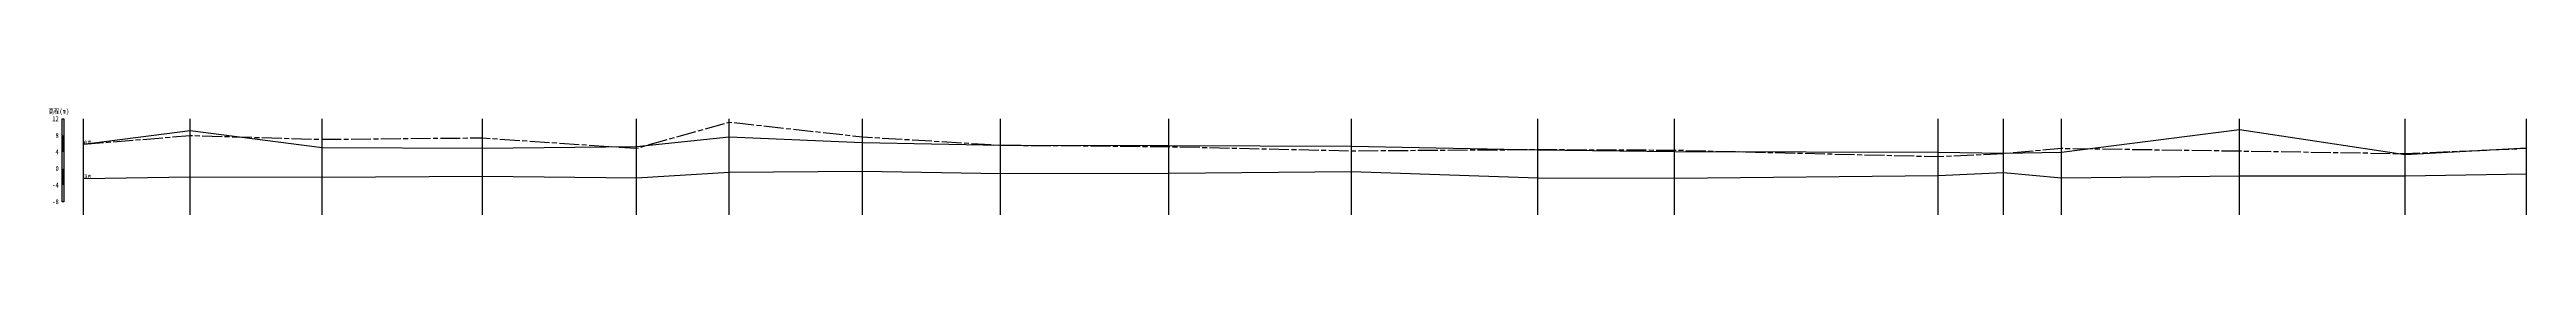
# Model space of a CAD drawing. Extents: x 529382 to 535123, y 3419405 to 3423811.
# Drawn here: x 533626 to 535123, y 3420025 to 3420090 of the extents above; entities that cross this region are included whole.
import ezdxf
from ezdxf.enums import TextEntityAlignment as Align

# ---------------------------------------------------------------- set-up
doc = ezdxf.new("R2010")
doc.units = 0
doc.header["$LTSCALE"] = 0.5
doc.linetypes.add('ACAD_ISO08W100', pattern=[36, 24, -3, 6, -3])
for name, color, linetype, lineweight in [('00右岸断面线', 5, 'ACAD_ISO08W100', 30), ('00左岸断面线', 6, 'CONTINUOUS', 30), ('00河底高程', 2, 'CONTINUOUS', 30)]:
    doc.layers.add(name, color=color, linetype=linetype, lineweight=lineweight)
for name, color, linetype in [('zh', 9, 'CONTINUOUS'), ('纵断面曲线名称', 7, 'CONTINUOUS'), ('高程标尺', 3, 'CONTINUOUS')]:
    doc.layers.add(name, color=color, linetype=linetype)
doc.styles.add('HZ', font='fangsong_GB2312.ttf', dxfattribs={"width": 0.8})

msp = doc.modelspace()

# ---------------------------------------------------------------- linework, layer by layer
at = {"layer": '00右岸断面线', "flags": 128}
msp.add_lwpolyline([(533646.5, 3420067.9), (533711, 3420073.1), (533790.8, 3420070.8), (533887.7, 3420071.7), (533980.7, 3420065.4), (534036.8, 3420081.2), (534117.4, 3420072.3), (534200.9, 3420067.3), (534302.6, 3420066.4), (534412.9, 3420063.9), (534525.7, 3420064.7), (534608.3, 3420064.3), (534767.7, 3420060.4), (534807.1, 3420062.3), (534842.1, 3420065.4), (534949.9, 3420063.8), (535049.9, 3420062.2), (535123.3, 3420065.4)], dxfattribs=at)
at = {"layer": '00左岸断面线', "flags": 128}
msp.add_lwpolyline([(533646.5, 3420067.9), (533711, 3420076.1), (533790.8, 3420065.9), (533887.7, 3420065.5), (533980.7, 3420066.5), (534036.8, 3420072.4), (534117.4, 3420068.9), (534200.9, 3420067.3), (534302.6, 3420067.1), (534412.9, 3420066.7), (534525.7, 3420064.5), (534608.3, 3420063.5), (534767.7, 3420063.1), (534807.1, 3420062.4), (534842.1, 3420063), (534949.9, 3420076.8), (535049.9, 3420061.6), (535123.3, 3420065.7)], dxfattribs=at)
at = {"layer": '00河底高程', "flags": 128}
msp.add_lwpolyline([(533646.5, 3420047.2), (533711, 3420048.2), (533790.8, 3420048), (533887.7, 3420048.6), (533980.7, 3420047.5), (534036.8, 3420051), (534117.4, 3420051.7), (534200.9, 3420050.2), (534302.6, 3420050.4), (534412.9, 3420051.5), (534525.7, 3420047.5), (534608.3, 3420047.4), (534767.7, 3420049), (534807.1, 3420050.8), (534842.1, 3420047.6), (534949.9, 3420048.7), (535049.9, 3420048.8), (535123.3, 3420050.1)], dxfattribs=at)
at = {"layer": 'zh', "color": 6}
for p, q in [((533646.5, 3420025.2), (533646.5, 3420083.2)), ((533711, 3420025.2), (533711, 3420083.2)), ((533790.8, 3420025.2), (533790.8, 3420083.2)), ((533887.7, 3420025.2), (533887.7, 3420083.2)), ((533980.7, 3420025.2), (533980.7, 3420083.2)), ((534036.8, 3420025.2), (534036.8, 3420083.2)), ((534117.4, 3420025.2), (534117.4, 3420083.2)), ((534200.9, 3420025.2), (534200.9, 3420083.2)), ((534302.6, 3420025.2), (534302.6, 3420083.2)), ((534412.9, 3420025.2), (534412.9, 3420083.2)), ((534525.7, 3420025.2), (534525.7, 3420083.2)), ((534608.3, 3420025.2), (534608.3, 3420083.2)), ((534767.7, 3420025.2), (534767.7, 3420083.2)), ((534807.1, 3420025.2), (534807.1, 3420083.2)), ((534842.1, 3420025.2), (534842.1, 3420083.2)), ((534949.9, 3420025.2), (534949.9, 3420083.2)), ((535049.9, 3420025.2), (535049.9, 3420083.2)), ((535123.3, 3420025.2), (535123.3, 3420083.2))]:
    msp.add_line(p, q, dxfattribs=at)
at = {"layer": '高程标尺', "flags": 128}
msp.add_lwpolyline([(533633.5, 3420033.2), (533633.5, 3420083.2), (533634.5, 3420083.2), (533634.5, 3420033.2)], close=True, dxfattribs=at)
at = {"layer": '高程标尺'}
for points in [[(533633.5, 3420063.2), (533634.5, 3420063.2), (533633.5, 3420073.2), (533634.5, 3420073.2)], [(533633.5, 3420043.2), (533634.5, 3420043.2), (533633.5, 3420053.2), (533634.5, 3420053.2)]]:
    msp.add_solid(points, dxfattribs=at)

# ---------------------------------------------------------------- texts
at = {"layer": '纵断面曲线名称', "color": 2, "style": 'HZ', "width": 0.8}
msp.add_text('左岸', height=2.1, dxfattribs=at).set_placement((533646.5, 3420067.9))
at = {"layer": '纵断面曲线名称', "color": 3, "style": 'HZ', "width": 0.8}
msp.add_text('右岸', height=2.1, dxfattribs=at).set_placement((533646.5, 3420067.9))
at = {"layer": '纵断面曲线名称', "color": 4, "style": 'HZ', "width": 0.8}
msp.add_text('河底', height=2.1, dxfattribs=at).set_placement((533646.5, 3420047.2))
at = {"layer": '高程标尺', "style": 'HZ', "width": 0.8}
msp.add_text('高程(m)', height=3, dxfattribs=at).set_placement((533631.5, 3420086.2), align=Align.CENTER)
for s, p in [('12', (533631.5, 3420083.2)), ('4', (533631.5, 3420063.2)), ('8', (533631.5, 3420073.2)), ('0', (533631.5, 3420053.2)), ('-4', (533631.5, 3420043.2)), ('-8', (533631.5, 3420033.2))]:
    msp.add_text(s, height=3, dxfattribs=at).set_placement(p, align=Align.MIDDLE_RIGHT)

doc.saveas('drawing.dxf')
